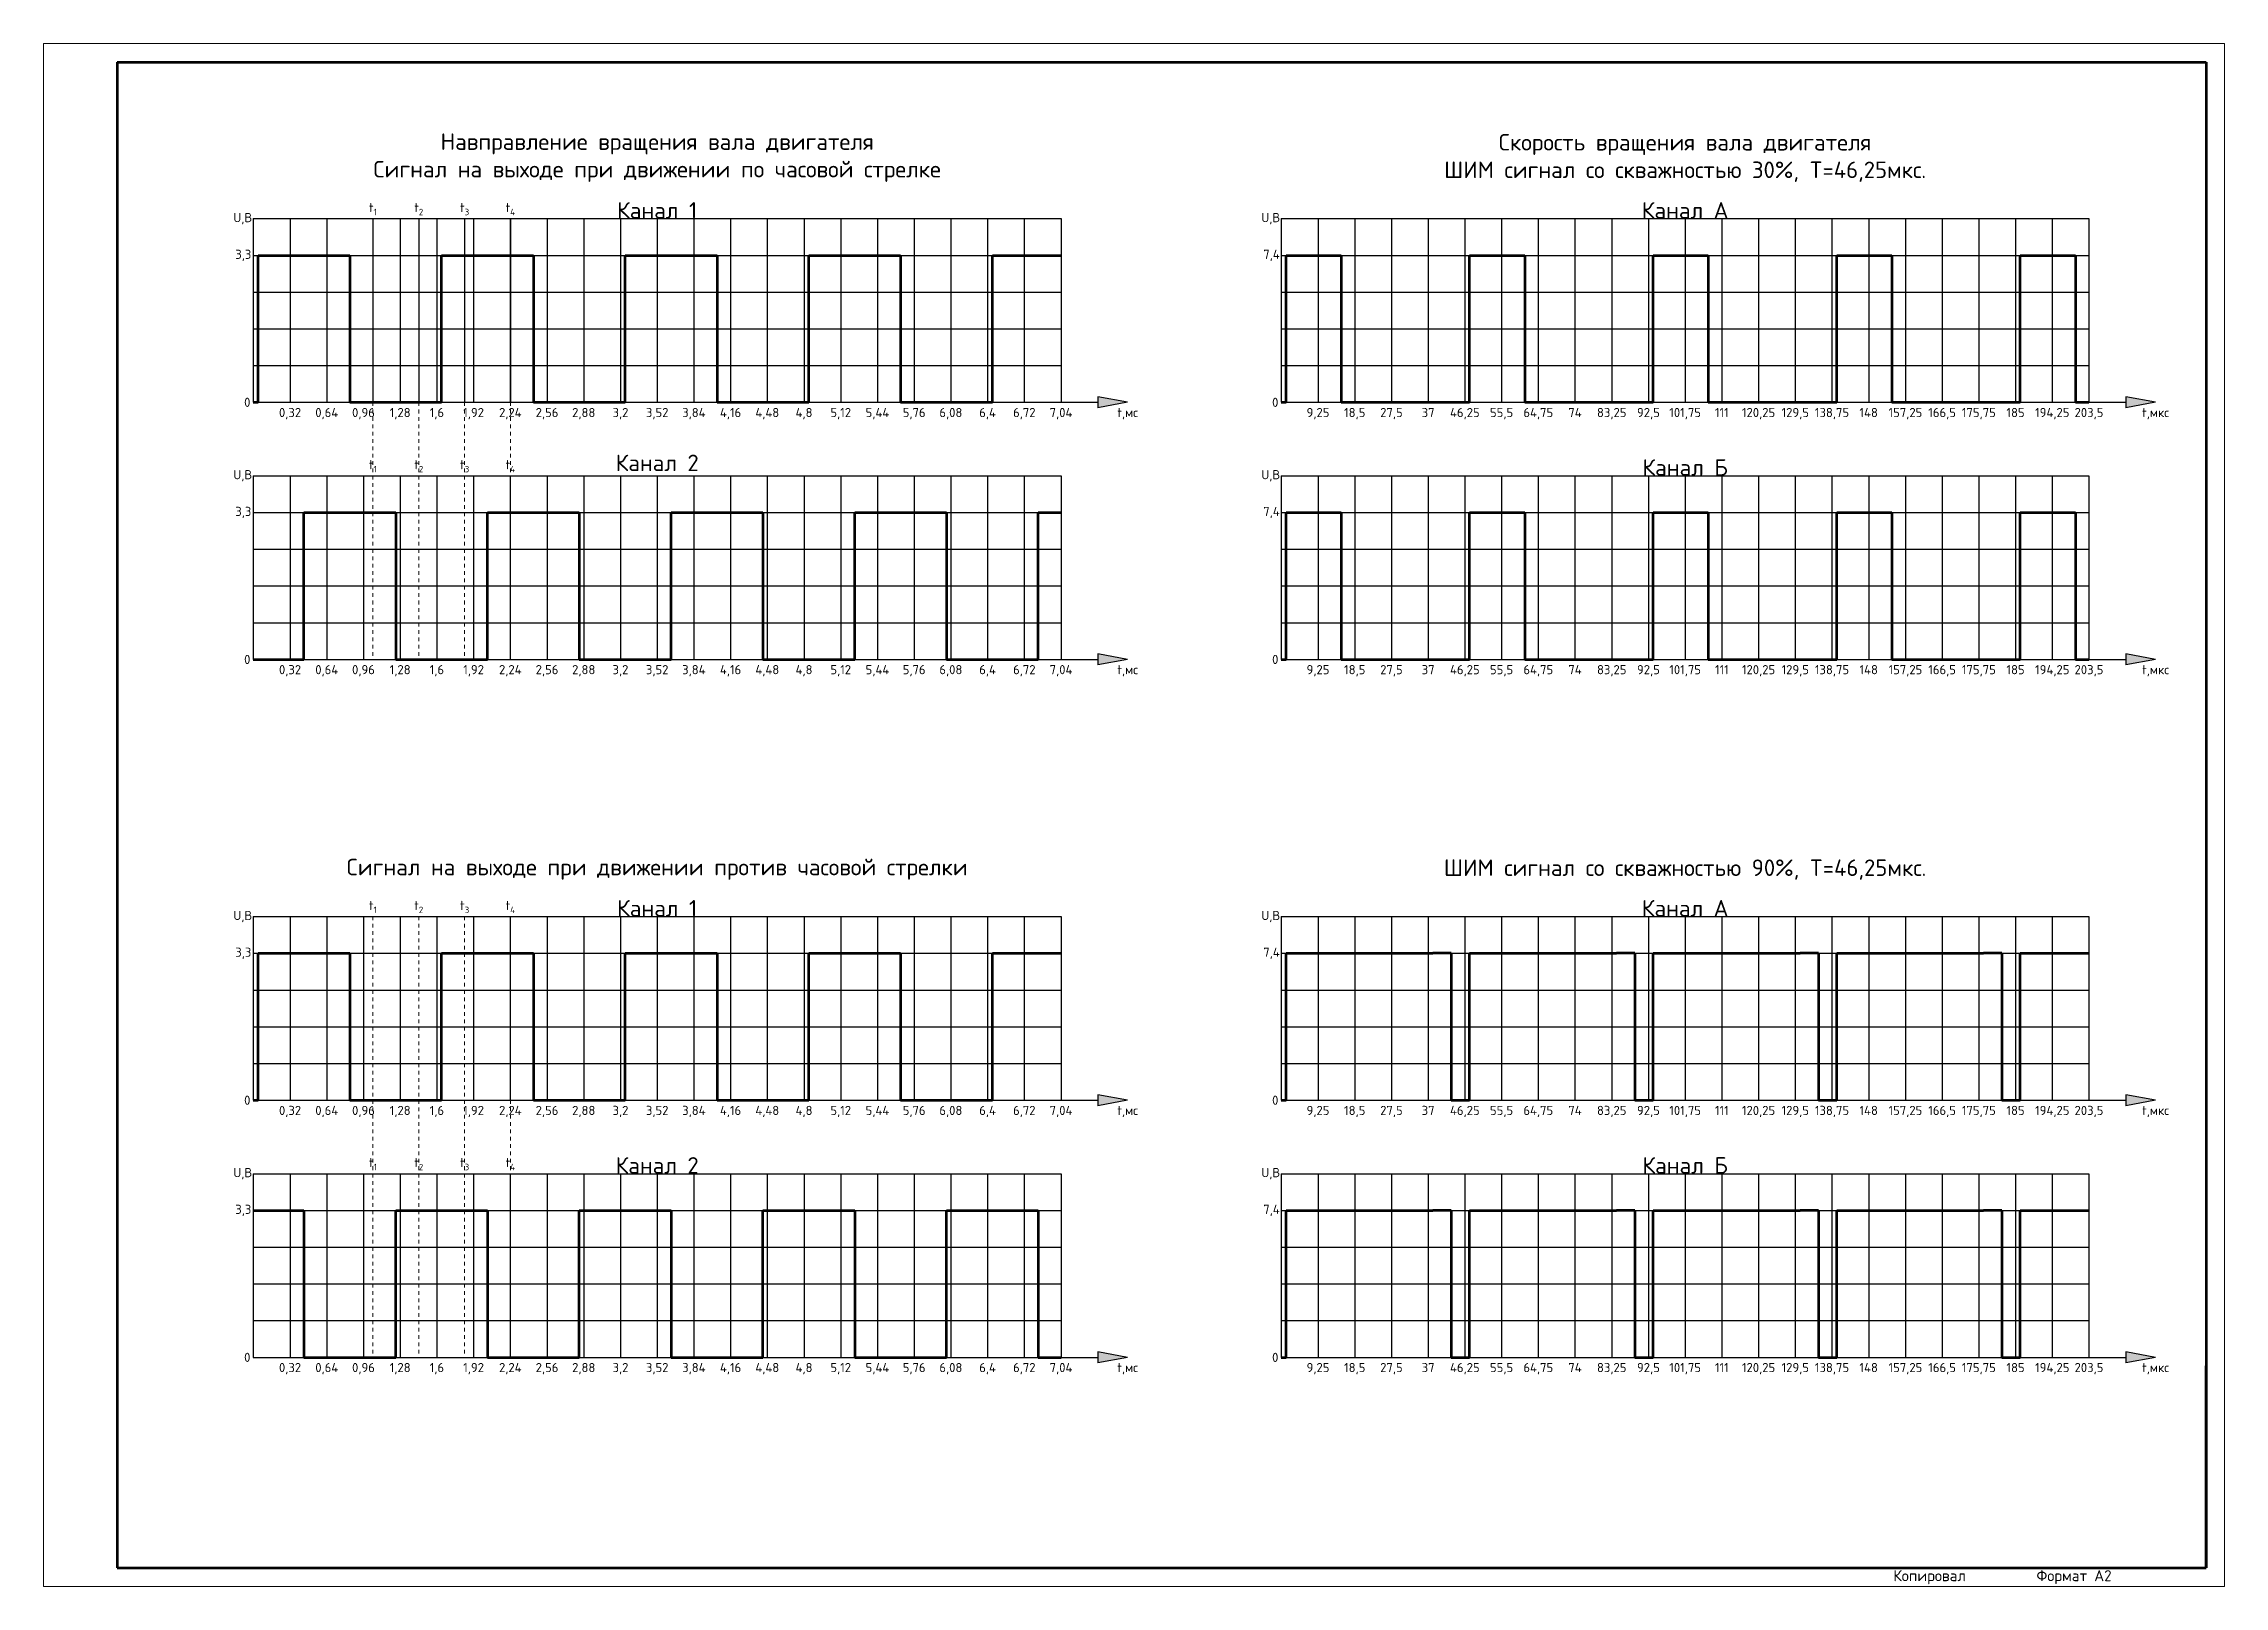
# Model space of a CAD drawing. Header units: millimetres. Extents: x -3633 to 871, y -630 to 261.
# Drawn here: x -367 to 227, y -579 to -159 of the extents above; entities that cross this region are included whole.
import ezdxf

# ---------------------------------------------------------------- set-up
doc = ezdxf.new("R2010")
doc.units = ezdxf.units.MM
doc.linetypes.add('JIS_02_1.0', pattern=[2, 1, -1])
for name, color, linetype, lineweight in [('border', 7, 'Continuous', 70), ('Sheet', 7, 'Continuous', 30), ('Text', 7, 'Continuous', 18), ('Сплошная толстая основная', 7, 'Continuous', 70), ('Сплошная тонкая', 7, 'Continuous', 20), ('Штриховка', 7, 'Continuous', 9)]:
    doc.layers.add(name, color=color, linetype=linetype, lineweight=lineweight)
doc.layers.add('сетка', color=7, linetype='Continuous', true_color=0xcccccc)
doc.styles.add('Main', font='isocpeur.ttf', dxfattribs={"height": 3})

msp = doc.modelspace()

# ---------------------------------------------------------------- texts
at = {"layer": 'border', "char_height": 3, "attachment_point": 5, "style": 'Main'}
for s, width, insert in [('\\pxqc;                  Копировал ', 70, (129.44, -576.95)), ('\\pxql;  Формат A2', 40.02094, (191.94, -576.95))]:
    msp.add_mtext_dynamic_manual_height_columns(s, width=width, gutter_width=15, heights=[0], dxfattribs=dict(at, insert=insert))
at = {"layer": 'Text', "lineweight": 70, "char_height": 4.5, "attachment_point": 7, "style": 'Main'}
for s, heights, insert in [('\\pxsm1,qc;Навправление вращения вала двигателя\\PСигнал на выходе при движении по часовой стрелке', [34.086], (-309.941, -197.098)), ('\\pxsm1,qc;\\P\\PСкорость вращения вала двигателя\\P\\pt30;ШИМ сигнал со скважностью 30%, T=46,25мкс.', [47.435], (-29.941, -197.098)), ('\\pxsm1,qc;Канал 1', [34.086], (-309.941, -207.098)), ('\\pxsm1,qc;Канал А', [34.086], (-29.941, -207.098)), ('\\pxsm1,qc;Канал 2', [34.086], (-309.941, -275.848)), ('\\pxsm1,qc;Канал Б', [34.086], (-29.941, -277.098)), ('\\pxsm1,qc;Сигнал на выходе при движении против часовой стрелки', [34.086], (-309.941, -387.098)), ('\\pxsm1,qc;\\P\\P\\pt30;ШИМ сигнал со скважностью 90%, T=46,25мкс.', [47.435], (-29.941, -387.098)), ('\\pxsm1,qc;Канал 1', [34.086], (-309.941, -397.098)), ('\\pxsm1,qc;Канал А', [34.086], (-29.941, -397.098)), ('\\pxsm1,qc;Канал 2', [34.086], (-309.941, -467.098)), ('\\pxsm1,qc;Канал Б', [34.086], (-29.941, -467.098))]:
    msp.add_mtext_dynamic_manual_height_columns(s, width=220, gutter_width=22.5, heights=heights, dxfattribs=dict(at, insert=insert))
at = {"layer": 'Text', "char_height": 2.5, "style": 'Main'}
for s, width, heights, insert, attachment_point in [('\\pxql;U,В     ', 5.4349, [0], (-309.941, -207.098), 6), ('\\A1;t{\\H0.7x;\\S^ 1;}', 4.25209, [0], (-277.391, -202.813), 2), ('\\A1;t{\\H0.7x;\\S^ 2;}', 4.25209, [0], (-264.891, -202.813), 2), ('\\A1;t{\\H0.7x;\\S^ 3;}', 4.25209, [0], (-252.391, -202.813), 2), ('\\A1;t{\\H0.7x;\\S^ 4;}', 4.25209, [0], (-239.941, -202.813), 2), ('\\pxql;U,В     ', 5.4349, [0], (-29.941, -207.098), 6), ('\\pxql;3,3     ', 4.91441, [0], (-309.941, -217.098), 6), ('\\pxql;7,4     ', 4.91441, [0], (-29.941, -217.098), 6), ('\\pxql;0    ', 2.5, [0], (-309.941, -257.098), 6), ('\\pxqc;0,32', 4.25209, [0], (-299.941, -258.631), 2), ('0,64', 4.25209, [0], (-289.941, -258.631), 2), ('0,96', 4.25209, [0], (-279.941, -258.631), 2), ('1,28', 4.25209, [0], (-269.941, -258.631), 2), ('1,6', 4.25209, [0], (-259.941, -258.631), 2), ('1,92', 4.25209, [0], (-249.941, -258.631), 2), ('2,24', 4.25209, [0], (-239.941, -258.631), 2), ('2,56', 4.25209, [0], (-229.941, -258.631), 2), ('2,88', 4.25209, [0], (-219.941, -258.631), 2), ('3,2', 4.25209, [0], (-209.941, -258.631), 2), ('3,52', 4.25209, [0], (-199.941, -258.631), 2), ('3,84 ', 4.25209, [0], (-189.941, -258.631), 2), ('\\pxqc;4,16', 4.25209, [0], (-179.941, -258.631), 2), ('4,48', 4.25209, [3], (-169.941, -258.631), 2), ('4,8', 4.25209, [0], (-159.941, -258.631), 2), ('5,12', 4.25209, [0], (-149.941, -258.631), 2), ('5,44', 4.25209, [0], (-139.941, -258.631), 2), ('\\pxqc;5,76', 4.25209, [0], (-129.941, -258.631), 2), ('6,08', 4.25209, [0], (-119.941, -258.631), 2), ('6,4', 4.25209, [0], (-109.941, -258.631), 2), ('6,72', 4.25209, [0], (-99.941, -258.631), 2), ('7,04', 4.25209, [0], (-89.941, -258.631), 2), ('t,мс', 4.25209, [0], (-71.828, -258.631), 2), ('\\pxql;0    ', 2.5, [0], (-29.941, -257.098), 6), ('\\pxqc;9,25', 4.25209, [0], (-19.941, -258.631), 2), ('18,5', 4.25209, [0], (-9.941, -258.631), 2), ('27,5', 4.25209, [0], (0.059, -258.631), 2), ('37', 4.25209, [0], (10.059, -258.631), 2), ('46,25', 4.25209, [0], (20.059, -258.631), 2), ('\\pxqc;55,5', 4.25209, [0], (30.059, -258.631), 2), ('64,75', 4.25209, [0], (40.059, -258.631), 2), ('74', 4.25209, [0], (50.059, -258.631), 2), ('83,25', 4.25209, [0], (60.059, -258.631), 2), ('92,5', 4.25209, [0], (70.059, -258.631), 2), ('101,75', 4.25209, [0], (80.059, -258.631), 2), ('\\pxqc;111 ', 4.25209, [0], (90.059, -258.631), 2), ('\\pxqc;120,25', 4.25209, [0], (100.059, -258.631), 2), ('129,5', 4.25209, [3], (110.059, -258.631), 2), ('138,75', 4.25209, [0], (120.059, -258.631), 2), ('148', 4.25209, [0], (130.059, -258.631), 2), ('157,25', 4.25209, [0], (140.059, -258.631), 2), ('\\pxqc;166,5   ', 4.25209, [0], (150.059, -258.631), 2), ('\\pxqc;175,75 ', 4.25209, [0], (160.059, -258.631), 2), ('185 ', 4.25209, [0], (170.059, -258.631), 2), ('194,25', 4.25209, [0], (180.059, -258.631), 2), ('203,5', 4.25209, [0], (190.059, -258.631), 2), ('t,мкс', 4.25209, [0], (208.172, -258.631), 2), ('\\A1;t{\\H0.7x;\\S^ 1;}', 4.25209, [0], (-277.391, -272.813), 2), ('\\A1;t{\\H0.7x;\\S^ 2;}', 4.25209, [0], (-264.891, -272.813), 2), ('\\A1;t{\\H0.7x;\\S^ 3;}', 4.25209, [0], (-252.391, -272.813), 2), ('\\A1;t{\\H0.7x;\\S^ 4;}', 4.25209, [0], (-239.941, -272.813), 2), ('\\pxql;U,В     ', 5.4349, [0], (-309.941, -277.098), 6), ('\\pxql;U,В     ', 5.4349, [0], (-29.941, -277.098), 6), ('\\pxql;3,3     ', 4.91441, [0], (-309.941, -287.098), 6), ('\\pxql;7,4     ', 4.91441, [0], (-29.941, -287.098), 6), ('\\pxql;0    ', 2.5, [0], (-309.941, -327.098), 6), ('\\pxql;0    ', 2.5, [0], (-29.941, -327.098), 6), ('\\pxqc;0,32', 4.25209, [0], (-299.941, -328.631), 2), ('0,64', 4.25209, [0], (-289.941, -328.631), 2), ('0,96', 4.25209, [0], (-279.941, -328.631), 2), ('1,28', 4.25209, [0], (-269.941, -328.631), 2), ('1,6', 4.25209, [0], (-259.941, -328.631), 2), ('1,92', 4.25209, [0], (-249.941, -328.631), 2), ('2,24', 4.25209, [0], (-239.941, -328.631), 2), ('2,56', 4.25209, [0], (-229.941, -328.631), 2), ('2,88', 4.25209, [0], (-219.941, -328.631), 2), ('3,2', 4.25209, [0], (-209.941, -328.631), 2), ('3,52', 4.25209, [0], (-199.941, -328.631), 2), ('3,84 ', 4.25209, [0], (-189.941, -328.631), 2), ('\\pxqc;4,16', 4.25209, [0], (-179.941, -328.631), 2), ('4,48', 4.25209, [3], (-169.941, -328.631), 2), ('4,8', 4.25209, [0], (-159.941, -328.631), 2), ('5,12', 4.25209, [0], (-149.941, -328.631), 2), ('5,44', 4.25209, [0], (-139.941, -328.631), 2), ('\\pxqc;5,76', 4.25209, [0], (-129.941, -328.631), 2), ('6,08', 4.25209, [0], (-119.941, -328.631), 2), ('6,4', 4.25209, [0], (-109.941, -328.631), 2), ('6,72', 4.25209, [0], (-99.941, -328.631), 2), ('7,04', 4.25209, [0], (-89.941, -328.631), 2), ('t,мс', 4.25209, [0], (-71.828, -328.631), 2), ('\\pxqc;9,25', 4.25209, [0], (-19.941, -328.631), 2), ('18,5', 4.25209, [0], (-9.941, -328.631), 2), ('27,5', 4.25209, [0], (0.059, -328.631), 2), ('37', 4.25209, [0], (10.059, -328.631), 2), ('46,25', 4.25209, [0], (20.059, -328.631), 2), ('\\pxqc;55,5', 4.25209, [0], (30.059, -328.631), 2), ('64,75', 4.25209, [0], (40.059, -328.631), 2), ('74', 4.25209, [0], (50.059, -328.631), 2), ('83,25', 4.25209, [0], (60.059, -328.631), 2), ('92,5', 4.25209, [0], (70.059, -328.631), 2), ('101,75', 4.25209, [0], (80.059, -328.631), 2), ('\\pxqc;111 ', 4.25209, [0], (90.059, -328.631), 2), ('\\pxqc;120,25', 4.25209, [0], (100.059, -328.631), 2), ('129,5', 4.25209, [3], (110.059, -328.631), 2), ('138,75', 4.25209, [0], (120.059, -328.631), 2), ('148', 4.25209, [0], (130.059, -328.631), 2), ('157,25', 4.25209, [0], (140.059, -328.631), 2), ('\\pxqc;166,5   ', 4.25209, [0], (150.059, -328.631), 2), ('\\pxqc;175,75 ', 4.25209, [0], (160.059, -328.631), 2), ('185 ', 4.25209, [0], (170.059, -328.631), 2), ('194,25', 4.25209, [0], (180.059, -328.631), 2), ('203,5', 4.25209, [0], (190.059, -328.631), 2), ('t,мкс', 4.25209, [0], (208.172, -328.631), 2), ('\\pxql;U,В     ', 5.4349, [0], (-309.941, -397.098), 6), ('\\A1;t{\\H0.7x;\\S^ 1;}', 4.25209, [0], (-277.391, -392.813), 2), ('\\A1;t{\\H0.7x;\\S^ 2;}', 4.25209, [0], (-264.891, -392.813), 2), ('\\A1;t{\\H0.7x;\\S^ 3;}', 4.25209, [0], (-252.391, -392.813), 2), ('\\A1;t{\\H0.7x;\\S^ 4;}', 4.25209, [0], (-239.941, -392.813), 2), ('\\pxql;U,В     ', 5.4349, [0], (-29.941, -397.098), 6), ('\\pxql;3,3     ', 4.91441, [0], (-309.941, -407.098), 6), ('\\pxql;7,4     ', 4.91441, [0], (-29.941, -407.098), 6), ('\\pxql;0    ', 2.5, [0], (-309.941, -447.098), 6), ('\\pxqc;0,32', 4.25209, [0], (-299.941, -448.631), 2), ('0,64', 4.25209, [0], (-289.941, -448.631), 2), ('0,96', 4.25209, [0], (-279.941, -448.631), 2), ('1,28', 4.25209, [0], (-269.941, -448.631), 2), ('1,6', 4.25209, [0], (-259.941, -448.631), 2), ('1,92', 4.25209, [0], (-249.941, -448.631), 2), ('2,24', 4.25209, [0], (-239.941, -448.631), 2), ('2,56', 4.25209, [0], (-229.941, -448.631), 2), ('2,88', 4.25209, [0], (-219.941, -448.631), 2), ('3,2', 4.25209, [0], (-209.941, -448.631), 2), ('3,52', 4.25209, [0], (-199.941, -448.631), 2), ('3,84 ', 4.25209, [0], (-189.941, -448.631), 2), ('\\pxqc;4,16', 4.25209, [0], (-179.941, -448.631), 2), ('4,48', 4.25209, [3], (-169.941, -448.631), 2), ('4,8', 4.25209, [0], (-159.941, -448.631), 2), ('5,12', 4.25209, [0], (-149.941, -448.631), 2), ('5,44', 4.25209, [0], (-139.941, -448.631), 2), ('\\pxqc;5,76', 4.25209, [0], (-129.941, -448.631), 2), ('6,08', 4.25209, [0], (-119.941, -448.631), 2), ('6,4', 4.25209, [0], (-109.941, -448.631), 2), ('6,72', 4.25209, [0], (-99.941, -448.631), 2), ('7,04', 4.25209, [0], (-89.941, -448.631), 2), ('t,мс', 4.25209, [0], (-71.828, -448.631), 2), ('\\pxql;0    ', 2.5, [0], (-29.941, -447.098), 6), ('\\pxqc;9,25', 4.25209, [0], (-19.941, -448.631), 2), ('18,5', 4.25209, [0], (-9.941, -448.631), 2), ('27,5', 4.25209, [0], (0.059, -448.631), 2), ('37', 4.25209, [0], (10.059, -448.631), 2), ('46,25', 4.25209, [0], (20.059, -448.631), 2), ('\\pxqc;55,5', 4.25209, [0], (30.059, -448.631), 2), ('64,75', 4.25209, [0], (40.059, -448.631), 2), ('74', 4.25209, [0], (50.059, -448.631), 2), ('83,25', 4.25209, [0], (60.059, -448.631), 2), ('92,5', 4.25209, [0], (70.059, -448.631), 2), ('101,75', 4.25209, [0], (80.059, -448.631), 2), ('\\pxqc;111 ', 4.25209, [0], (90.059, -448.631), 2), ('\\pxqc;120,25', 4.25209, [0], (100.059, -448.631), 2), ('129,5', 4.25209, [3], (110.059, -448.631), 2), ('138,75', 4.25209, [0], (120.059, -448.631), 2), ('148', 4.25209, [0], (130.059, -448.631), 2), ('157,25', 4.25209, [0], (140.059, -448.631), 2), ('\\pxqc;166,5   ', 4.25209, [0], (150.059, -448.631), 2), ('\\pxqc;175,75 ', 4.25209, [0], (160.059, -448.631), 2), ('185 ', 4.25209, [0], (170.059, -448.631), 2), ('194,25', 4.25209, [0], (180.059, -448.631), 2), ('203,5', 4.25209, [0], (190.059, -448.631), 2), ('t,мкс', 4.25209, [0], (208.172, -448.631), 2), ('\\A1;t{\\H0.7x;\\S^ 1;}', 4.25209, [0], (-277.391, -462.813), 2), ('\\A1;t{\\H0.7x;\\S^ 2;}', 4.25209, [0], (-264.891, -462.813), 2), ('\\A1;t{\\H0.7x;\\S^ 3;}', 4.25209, [0], (-252.391, -462.813), 2), ('\\A1;t{\\H0.7x;\\S^ 4;}', 4.25209, [0], (-239.941, -462.813), 2), ('\\pxql;U,В     ', 5.4349, [0], (-309.941, -467.098), 6), ('\\pxql;U,В     ', 5.4349, [0], (-29.941, -467.098), 6), ('\\pxql;3,3     ', 4.91441, [0], (-309.941, -477.098), 6), ('\\pxql;7,4     ', 4.91441, [0], (-29.941, -477.098), 6), ('\\pxql;0    ', 2.5, [0], (-309.941, -517.098), 6), ('\\pxql;0    ', 2.5, [0], (-29.941, -517.098), 6), ('\\pxqc;0,32', 4.25209, [0], (-299.941, -518.631), 2), ('0,64', 4.25209, [0], (-289.941, -518.631), 2), ('0,96', 4.25209, [0], (-279.941, -518.631), 2), ('1,28', 4.25209, [0], (-269.941, -518.631), 2), ('1,6', 4.25209, [0], (-259.941, -518.631), 2), ('1,92', 4.25209, [0], (-249.941, -518.631), 2), ('2,24', 4.25209, [0], (-239.941, -518.631), 2), ('2,56', 4.25209, [0], (-229.941, -518.631), 2), ('2,88', 4.25209, [0], (-219.941, -518.631), 2), ('3,2', 4.25209, [0], (-209.941, -518.631), 2), ('3,52', 4.25209, [0], (-199.941, -518.631), 2), ('3,84 ', 4.25209, [0], (-189.941, -518.631), 2), ('\\pxqc;4,16', 4.25209, [0], (-179.941, -518.631), 2), ('4,48', 4.25209, [3], (-169.941, -518.631), 2), ('4,8', 4.25209, [0], (-159.941, -518.631), 2), ('5,12', 4.25209, [0], (-149.941, -518.631), 2), ('5,44', 4.25209, [0], (-139.941, -518.631), 2), ('\\pxqc;5,76', 4.25209, [0], (-129.941, -518.631), 2), ('6,08', 4.25209, [0], (-119.941, -518.631), 2), ('6,4', 4.25209, [0], (-109.941, -518.631), 2), ('6,72', 4.25209, [0], (-99.941, -518.631), 2), ('7,04', 4.25209, [0], (-89.941, -518.631), 2), ('t,мс', 4.25209, [0], (-71.828, -518.631), 2), ('\\pxqc;9,25', 4.25209, [0], (-19.941, -518.631), 2), ('18,5', 4.25209, [0], (-9.941, -518.631), 2), ('27,5', 4.25209, [0], (0.059, -518.631), 2), ('37', 4.25209, [0], (10.059, -518.631), 2), ('46,25', 4.25209, [0], (20.059, -518.631), 2), ('\\pxqc;55,5', 4.25209, [0], (30.059, -518.631), 2), ('64,75', 4.25209, [0], (40.059, -518.631), 2), ('74', 4.25209, [0], (50.059, -518.631), 2), ('83,25', 4.25209, [0], (60.059, -518.631), 2), ('92,5', 4.25209, [0], (70.059, -518.631), 2), ('101,75', 4.25209, [0], (80.059, -518.631), 2), ('\\pxqc;111 ', 4.25209, [0], (90.059, -518.631), 2), ('\\pxqc;120,25', 4.25209, [0], (100.059, -518.631), 2), ('129,5', 4.25209, [3], (110.059, -518.631), 2), ('138,75', 4.25209, [0], (120.059, -518.631), 2), ('148', 4.25209, [0], (130.059, -518.631), 2), ('157,25', 4.25209, [0], (140.059, -518.631), 2), ('\\pxqc;166,5   ', 4.25209, [0], (150.059, -518.631), 2), ('\\pxqc;175,75 ', 4.25209, [0], (160.059, -518.631), 2), ('185 ', 4.25209, [0], (170.059, -518.631), 2), ('194,25', 4.25209, [0], (180.059, -518.631), 2), ('203,5', 4.25209, [0], (190.059, -518.631), 2), ('t,мкс', 4.25209, [0], (208.172, -518.631), 2)]:
    msp.add_mtext_dynamic_manual_height_columns(s, width=width, gutter_width=12.5, heights=heights, dxfattribs=dict(at, insert=insert, attachment_point=attachment_point))

# ---------------------------------------------------------------- hatches: boundary and pattern name
at = {"layer": 'Штриховка', "true_color": 0xc7c8ca}
h = msp.add_hatch(color=9, dxfattribs=at)
h.dxf.hatch_style = 1
h.paths.add_polyline_path([(-71.828, -257.098), (-79.941, -255.601), (-79.941, -258.595)])
h = msp.add_hatch(color=9, dxfattribs=at)
h.dxf.hatch_style = 1
h.paths.add_polyline_path([(208.172, -257.098), (200.059, -255.601), (200.059, -258.595)])
h = msp.add_hatch(color=9, dxfattribs=at)
h.dxf.hatch_style = 1
h.paths.add_polyline_path([(-71.828, -327.098), (-79.941, -325.601), (-79.941, -328.595)])
h = msp.add_hatch(color=9, dxfattribs=at)
h.dxf.hatch_style = 1
h.paths.add_polyline_path([(208.172, -327.098), (200.059, -325.601), (200.059, -328.595)])
h = msp.add_hatch(color=9, dxfattribs=at)
h.dxf.hatch_style = 1
h.paths.add_polyline_path([(-71.828, -447.098), (-79.941, -445.601), (-79.941, -448.595)])
h = msp.add_hatch(color=9, dxfattribs=at)
h.dxf.hatch_style = 1
h.paths.add_polyline_path([(208.172, -447.098), (200.059, -445.601), (200.059, -448.595)])
h = msp.add_hatch(color=9, dxfattribs=at)
h.dxf.hatch_style = 1
h.paths.add_polyline_path([(-71.828, -517.098), (-79.941, -515.601), (-79.941, -518.595)])
h = msp.add_hatch(color=9, dxfattribs=at)
h.dxf.hatch_style = 1
h.paths.add_polyline_path([(208.172, -517.098), (200.059, -515.601), (200.059, -518.595)])

# ---------------------------------------------------------------- linework, layer by layer
at = {"layer": 'border', "lineweight": 18}
for p, q in [((-367.06, -159.45), (-70.06, -159.45)), ((-367.06, -159.45), (226.94, -159.45)), ((226.94, -159.45), (-367.06, -159.45)), ((-367.06, -159.45), (226.94, -159.45)), ((226.94, -159.45), (-367.06, -159.45)), ((-367.06, -159.45), (226.94, -159.45)), ((226.94, -159.45), (-367.06, -159.45)), ((-367.06, -159.45), (226.94, -159.45)), ((226.94, -159.45), (-367.06, -159.45)), ((-367.06, -159.45), (-70.06, -159.45)), ((-367.06, -159.45), (226.94, -159.45)), ((226.94, -159.45), (-367.06, -159.45)), ((-367.06, -579.45), (-367.06, -159.45)), ((-367.06, -579.45), (-367.06, -159.45)), ((-367.06, -159.45), (-367.06, -579.45)), ((-367.06, -579.45), (-367.06, -159.45)), ((-367.06, -579.45), (-367.06, -159.45)), ((226.94, -159.45), (-70.06, -159.45)), ((226.94, -159.45), (-70.06, -159.45)), ((226.94, -579.45), (226.94, -159.45)), ((226.94, -159.45), (226.94, -579.45)), ((226.94, -579.45), (226.94, -159.45)), ((226.94, -579.45), (226.94, -159.45)), ((-367.06, -579.45), (-70.06, -579.45)), ((-367.06, -579.45), (226.94, -579.45)), ((226.94, -579.45), (-367.06, -579.45)), ((-367.06, -579.45), (226.94, -579.45)), ((226.94, -579.45), (-367.06, -579.45)), ((-367.06, -579.45), (226.94, -579.45)), ((226.94, -579.45), (-367.06, -579.45)), ((226.94, -579.45), (-70.06, -579.45)), ((226.94, -579.45), (-70.06, -579.45))]:
    msp.add_line(p, q, dxfattribs=at)
at = {"layer": 'border', "lineweight": 70}
for p, q in [((-347.06, -164.45), (-347.06, -574.45)), ((-347.06, -164.45), (221.94, -164.45)), ((221.94, -164.45), (221.94, -574.45)), ((221.94, -574.45), (221.94, -519.45)), ((-347.06, -574.45), (-64.763, -574.45)), ((-65.06, -574.45), (221.94, -574.45)), ((36.94, -574.45), (221.94, -574.45))]:
    msp.add_line(p, q, dxfattribs=at)
at = {"layer": 'border', "lineweight": 40}
for p, q in [((221.94, -534.45), (221.94, -539.45)), ((221.94, -534.45), (221.94, -539.45)), ((221.94, -574.45), (221.94, -574.45))]:
    msp.add_line(p, q, dxfattribs=at)
at = {"layer": 'Sheet', "color": 18, "lineweight": 70, "true_color": 0x000000}
msp.add_line((-99.941, -217.098), (-89.941, -217.098), dxfattribs=at)
at = {"layer": 'сетка'}
for p, q in [((-309.941, -207.098), (-309.941, -257.098)), ((-309.941, -207.098), (-89.941, -207.098)), ((-299.941, -207.098), (-299.941, -257.098)), ((-289.941, -207.098), (-289.941, -257.098)), ((-277.391, -207.098), (-277.391, -257.098)), ((-269.941, -207.098), (-269.941, -257.098)), ((-264.891, -207.098), (-264.891, -257.098)), ((-259.941, -207.098), (-259.941, -257.098)), ((-252.391, -207.098), (-252.391, -257.098)), ((-249.941, -207.098), (-249.941, -257.098)), ((-239.941, -207.098), (-239.941, -257.098)), ((-239.891, -207.098), (-239.891, -257.098)), ((-229.941, -207.098), (-229.941, -257.098)), ((-219.941, -207.098), (-219.941, -257.098)), ((-209.941, -207.098), (-209.941, -257.098)), ((-199.941, -207.098), (-199.941, -257.098)), ((-189.941, -207.098), (-189.941, -257.098)), ((-179.941, -207.098), (-179.941, -257.098)), ((-169.941, -207.098), (-169.941, -257.098)), ((-159.941, -207.098), (-159.941, -257.098)), ((-149.941, -207.098), (-149.941, -257.098)), ((-139.941, -207.098), (-139.941, -257.098)), ((-129.941, -207.098), (-129.941, -257.098)), ((-119.941, -207.098), (-119.941, -257.098)), ((-109.941, -207.098), (-109.941, -257.098)), ((-99.941, -207.098), (-99.941, -257.098)), ((-89.941, -207.098), (-89.941, -257.098)), ((-29.941, -207.098), (-29.941, -257.098)), ((-29.941, -207.098), (190.059, -207.098)), ((-19.941, -207.098), (-19.941, -257.098)), ((-9.941, -207.098), (-9.941, -257.098)), ((0.059, -207.098), (0.059, -257.098)), ((10.059, -207.098), (10.059, -257.098)), ((20.059, -207.098), (20.059, -257.098)), ((30.059, -207.098), (30.059, -257.098)), ((40.059, -207.098), (40.059, -257.098)), ((50.059, -207.098), (50.059, -257.098)), ((60.059, -207.098), (60.059, -257.098)), ((70.059, -207.098), (70.059, -257.098)), ((80.059, -207.098), (80.059, -257.098)), ((90.059, -207.098), (90.059, -257.098)), ((100.059, -207.098), (100.059, -257.098)), ((110.059, -207.098), (110.059, -257.098)), ((120.059, -207.098), (120.059, -257.098)), ((130.059, -207.098), (130.059, -257.098)), ((140.059, -207.098), (140.059, -257.098)), ((150.059, -207.098), (150.059, -257.098)), ((160.059, -207.098), (160.059, -257.098)), ((170.059, -207.098), (170.059, -257.098)), ((180.059, -207.098), (180.059, -257.098)), ((190.059, -207.098), (190.059, -257.098)), ((-309.941, -217.098), (-89.941, -217.098)), ((-29.941, -217.098), (190.059, -217.098)), ((-309.941, -227.098), (-89.941, -227.098)), ((-29.941, -227.098), (190.059, -227.098)), ((-309.941, -237.098), (-89.941, -237.098)), ((-29.941, -237.098), (190.059, -237.098)), ((-309.941, -247.098), (-89.941, -247.098)), ((-29.941, -247.098), (190.059, -247.098)), ((-309.941, -257.098), (-79.941, -257.098)), ((-71.828, -257.098), (-79.941, -255.601)), ((-79.941, -255.601), (-79.941, -258.595)), ((-71.828, -257.098), (-79.941, -258.595)), ((-29.941, -257.098), (200.059, -257.098)), ((208.172, -257.098), (200.059, -255.601)), ((200.059, -255.601), (200.059, -258.595)), ((208.172, -257.098), (200.059, -258.595)), ((-309.941, -277.098), (-309.941, -327.098)), ((-309.941, -277.098), (-89.941, -277.098)), ((-299.941, -277.098), (-299.941, -327.098)), ((-289.941, -277.098), (-289.941, -327.098)), ((-279.941, -277.098), (-279.941, -327.098)), ((-269.941, -277.098), (-269.941, -327.098)), ((-259.941, -277.098), (-259.941, -327.098)), ((-249.941, -277.098), (-249.941, -327.098)), ((-239.941, -277.098), (-239.941, -327.098)), ((-229.941, -277.098), (-229.941, -327.098)), ((-219.941, -277.098), (-219.941, -327.098)), ((-209.941, -277.098), (-209.941, -327.098)), ((-199.941, -277.098), (-199.941, -327.098)), ((-189.941, -277.098), (-189.941, -327.098)), ((-179.941, -277.098), (-179.941, -327.098)), ((-169.941, -277.098), (-169.941, -327.098)), ((-159.941, -277.098), (-159.941, -327.098)), ((-149.941, -277.098), (-149.941, -327.098)), ((-139.941, -277.098), (-139.941, -327.098)), ((-129.941, -277.098), (-129.941, -327.098)), ((-119.941, -277.098), (-119.941, -327.098)), ((-109.941, -277.098), (-109.941, -327.098)), ((-99.941, -277.098), (-99.941, -327.098)), ((-89.941, -277.098), (-89.941, -327.098)), ((-29.941, -277.098), (-29.941, -327.098)), ((-29.941, -277.098), (190.059, -277.098)), ((-19.941, -277.098), (-19.941, -327.098)), ((-9.941, -277.098), (-9.941, -327.098)), ((0.059, -277.098), (0.059, -327.098)), ((10.059, -277.098), (10.059, -327.098)), ((20.059, -277.098), (20.059, -327.098)), ((30.059, -277.098), (30.059, -327.098)), ((40.059, -277.098), (40.059, -327.098)), ((50.059, -277.098), (50.059, -327.098)), ((60.059, -277.098), (60.059, -327.098)), ((70.059, -277.098), (70.059, -327.098)), ((80.059, -277.098), (80.059, -327.098)), ((90.059, -277.098), (90.059, -327.098)), ((100.059, -277.098), (100.059, -327.098)), ((110.059, -277.098), (110.059, -327.098)), ((120.059, -277.098), (120.059, -327.098)), ((130.059, -277.098), (130.059, -327.098)), ((140.059, -277.098), (140.059, -327.098)), ((150.059, -277.098), (150.059, -327.098)), ((160.059, -277.098), (160.059, -327.098)), ((170.059, -277.098), (170.059, -327.098)), ((180.059, -277.098), (180.059, -327.098)), ((190.059, -277.098), (190.059, -327.098)), ((-309.941, -287.098), (-89.941, -287.098)), ((-29.941, -287.098), (190.059, -287.098)), ((-309.941, -297.098), (-89.941, -297.098)), ((-29.941, -297.098), (190.059, -297.098)), ((-309.941, -307.098), (-89.941, -307.098)), ((-29.941, -307.098), (190.059, -307.098)), ((-309.941, -317.098), (-89.941, -317.098)), ((-29.941, -317.098), (190.059, -317.098)), ((-71.828, -327.098), (-79.941, -325.601)), ((-79.941, -325.601), (-79.941, -328.595)), ((208.172, -327.098), (200.059, -325.601)), ((200.059, -325.601), (200.059, -328.595)), ((-309.941, -327.098), (-79.941, -327.098)), ((-71.828, -327.098), (-79.941, -328.595)), ((-29.941, -327.098), (200.059, -327.098)), ((208.172, -327.098), (200.059, -328.595)), ((-309.941, -397.098), (-309.941, -447.098)), ((-309.941, -397.098), (-89.941, -397.098)), ((-299.941, -397.098), (-299.941, -447.098)), ((-289.941, -397.098), (-289.941, -447.098)), ((-279.941, -397.098), (-279.941, -447.098)), ((-269.941, -397.098), (-269.941, -447.098)), ((-259.941, -397.098), (-259.941, -447.098)), ((-249.941, -397.098), (-249.941, -447.098)), ((-239.941, -397.098), (-239.941, -447.098)), ((-229.941, -397.098), (-229.941, -447.098)), ((-219.941, -397.098), (-219.941, -447.098)), ((-209.941, -397.098), (-209.941, -447.098)), ((-199.941, -397.098), (-199.941, -447.098)), ((-189.941, -397.098), (-189.941, -447.098)), ((-179.941, -397.098), (-179.941, -447.098)), ((-169.941, -397.098), (-169.941, -447.098)), ((-159.941, -397.098), (-159.941, -447.098)), ((-149.941, -397.098), (-149.941, -447.098)), ((-139.941, -397.098), (-139.941, -447.098)), ((-129.941, -397.098), (-129.941, -447.098)), ((-119.941, -397.098), (-119.941, -447.098)), ((-109.941, -397.098), (-109.941, -447.098)), ((-99.941, -397.098), (-99.941, -447.098)), ((-89.941, -397.098), (-89.941, -447.098)), ((-29.941, -397.098), (-29.941, -447.098)), ((-29.941, -397.098), (190.059, -397.098)), ((-19.941, -397.098), (-19.941, -447.098)), ((-9.941, -397.098), (-9.941, -447.098)), ((0.059, -397.098), (0.059, -447.098)), ((10.059, -397.098), (10.059, -447.098)), ((20.059, -397.098), (20.059, -447.098)), ((30.059, -397.098), (30.059, -447.098)), ((40.059, -397.098), (40.059, -447.098)), ((50.059, -397.098), (50.059, -447.098)), ((60.059, -397.098), (60.059, -447.098)), ((70.059, -397.098), (70.059, -447.098)), ((80.059, -397.098), (80.059, -447.098)), ((90.059, -397.098), (90.059, -447.098)), ((100.059, -397.098), (100.059, -447.098)), ((110.059, -397.098), (110.059, -447.098)), ((120.059, -397.098), (120.059, -447.098)), ((130.059, -397.098), (130.059, -447.098)), ((140.059, -397.098), (140.059, -447.098)), ((150.059, -397.098), (150.059, -447.098)), ((160.059, -397.098), (160.059, -447.098)), ((170.059, -397.098), (170.059, -447.098)), ((180.059, -397.098), (180.059, -447.098)), ((190.059, -397.098), (190.059, -447.098)), ((-309.941, -407.098), (-89.941, -407.098)), ((-29.941, -407.098), (190.059, -407.098)), ((-309.941, -417.098), (-89.941, -417.098)), ((-29.941, -417.098), (190.059, -417.098)), ((-309.941, -427.098), (-89.941, -427.098)), ((-29.941, -427.098), (190.059, -427.098)), ((-309.941, -437.098), (-89.941, -437.098)), ((-29.941, -437.098), (190.059, -437.098)), ((-309.941, -447.098), (-79.941, -447.098)), ((-71.828, -447.098), (-79.941, -445.601)), ((-79.941, -445.601), (-79.941, -448.595)), ((-71.828, -447.098), (-79.941, -448.595)), ((-29.941, -447.098), (200.059, -447.098)), ((208.172, -447.098), (200.059, -445.601)), ((200.059, -445.601), (200.059, -448.595)), ((208.172, -447.098), (200.059, -448.595)), ((-309.941, -467.098), (-309.941, -517.098)), ((-309.941, -467.098), (-89.941, -467.098)), ((-299.941, -467.098), (-299.941, -517.098)), ((-289.941, -467.098), (-289.941, -517.098)), ((-279.941, -467.098), (-279.941, -517.098)), ((-269.941, -467.098), (-269.941, -517.098)), ((-259.941, -467.098), (-259.941, -517.098)), ((-249.941, -467.098), (-249.941, -517.098)), ((-239.941, -467.098), (-239.941, -517.098)), ((-229.941, -467.098), (-229.941, -517.098)), ((-219.941, -467.098), (-219.941, -517.098)), ((-209.941, -467.098), (-209.941, -517.098)), ((-199.941, -467.098), (-199.941, -517.098)), ((-189.941, -467.098), (-189.941, -517.098)), ((-179.941, -467.098), (-179.941, -517.098)), ((-169.941, -467.098), (-169.941, -517.098)), ((-159.941, -467.098), (-159.941, -517.098)), ((-149.941, -467.098), (-149.941, -517.098)), ((-139.941, -467.098), (-139.941, -517.098)), ((-129.941, -467.098), (-129.941, -517.098)), ((-119.941, -467.098), (-119.941, -517.098)), ((-109.941, -467.098), (-109.941, -517.098)), ((-99.941, -467.098), (-99.941, -517.098)), ((-89.941, -467.098), (-89.941, -517.098)), ((-29.941, -467.098), (-29.941, -517.098)), ((-29.941, -467.098), (190.059, -467.098)), ((-19.941, -467.098), (-19.941, -517.098)), ((-9.941, -467.098), (-9.941, -517.098)), ((0.059, -467.098), (0.059, -517.098)), ((10.059, -467.098), (10.059, -517.098)), ((20.059, -467.098), (20.059, -517.098)), ((30.059, -467.098), (30.059, -517.098)), ((40.059, -467.098), (40.059, -517.098)), ((50.059, -467.098), (50.059, -517.098)), ((60.059, -467.098), (60.059, -517.098)), ((70.059, -467.098), (70.059, -517.098)), ((80.059, -467.098), (80.059, -517.098)), ((90.059, -467.098), (90.059, -517.098)), ((100.059, -467.098), (100.059, -517.098)), ((110.059, -467.098), (110.059, -517.098)), ((120.059, -467.098), (120.059, -517.098)), ((130.059, -467.098), (130.059, -517.098)), ((140.059, -467.098), (140.059, -517.098)), ((150.059, -467.098), (150.059, -517.098)), ((160.059, -467.098), (160.059, -517.098)), ((170.059, -467.098), (170.059, -517.098)), ((180.059, -467.098), (180.059, -517.098)), ((190.059, -467.098), (190.059, -517.098)), ((-309.941, -477.098), (-89.941, -477.098)), ((-29.941, -477.098), (190.059, -477.098)), ((-309.941, -487.098), (-89.941, -487.098)), ((-29.941, -487.098), (190.059, -487.098)), ((-309.941, -497.098), (-89.941, -497.098)), ((-29.941, -497.098), (190.059, -497.098)), ((-309.941, -507.098), (-89.941, -507.098)), ((-29.941, -507.098), (190.059, -507.098)), ((-71.828, -517.098), (-79.941, -515.601)), ((-79.941, -515.601), (-79.941, -518.595)), ((208.172, -517.098), (200.059, -515.601)), ((200.059, -515.601), (200.059, -518.595)), ((-309.941, -517.098), (-79.941, -517.098)), ((-71.828, -517.098), (-79.941, -518.595)), ((-29.941, -517.098), (200.059, -517.098)), ((208.172, -517.098), (200.059, -518.595))]:
    msp.add_line(p, q, dxfattribs=at)
at = {"layer": 'Сплошная толстая основная', "color": 116, "true_color": 0x136734}
for p, q in [((-308.641, -217.098), (-283.641, -217.098)), ((-308.641, -257.098), (-308.641, -217.098)), ((-283.641, -217.098), (-283.641, -257.098)), ((-258.641, -257.098), (-258.641, -217.098)), ((-258.641, -217.098), (-233.641, -217.098)), ((-233.641, -217.098), (-233.641, -257.098)), ((-208.641, -257.098), (-208.641, -217.098)), ((-208.641, -217.098), (-183.641, -217.098)), ((-183.641, -217.098), (-183.641, -257.098)), ((-158.641, -257.098), (-158.641, -217.098)), ((-158.641, -217.098), (-133.641, -217.098)), ((-133.641, -217.098), (-133.641, -257.098)), ((-108.641, -217.098), (-89.941, -217.098)), ((-108.641, -257.098), (-108.641, -217.098)), ((-108.641, -217.098), (-89.941, -217.098)), ((-309.941, -257.098), (-308.641, -257.098)), ((-309.941, -257.098), (-308.641, -257.098)), ((-283.641, -257.098), (-258.641, -257.098)), ((-233.641, -257.098), (-208.641, -257.098)), ((-183.641, -257.098), (-158.641, -257.098)), ((-133.641, -257.098), (-108.641, -257.098)), ((-308.641, -407.098), (-283.641, -407.098)), ((-308.641, -447.098), (-308.641, -407.098)), ((-283.641, -407.098), (-283.641, -447.098)), ((-258.641, -447.098), (-258.641, -407.098)), ((-258.641, -407.098), (-233.641, -407.098)), ((-233.641, -407.098), (-233.641, -447.098)), ((-208.641, -447.098), (-208.641, -407.098)), ((-208.641, -407.098), (-183.641, -407.098)), ((-183.641, -407.098), (-183.641, -447.098)), ((-158.641, -447.098), (-158.641, -407.098)), ((-158.641, -407.098), (-133.641, -407.098)), ((-133.641, -407.098), (-133.641, -447.098)), ((-108.641, -447.098), (-108.641, -407.098)), ((-108.641, -407.098), (-89.941, -407.098)), ((-309.941, -447.098), (-308.641, -447.098)), ((-309.941, -447.098), (-308.641, -447.098)), ((-283.641, -447.098), (-258.641, -447.098)), ((-233.641, -447.098), (-208.641, -447.098)), ((-183.641, -447.098), (-158.641, -447.098)), ((-133.641, -447.098), (-108.641, -447.098))]:
    msp.add_line(p, q, dxfattribs=at)
at = {"layer": 'Сплошная толстая основная', "color": 1}
for p, q in [((-28.641, -217.098), (-13.641, -217.098)), ((-28.641, -257.098), (-28.641, -217.098)), ((-13.641, -217.098), (-13.641, -257.098)), ((21.359, -257.098), (21.359, -217.098)), ((21.359, -217.098), (36.359, -217.098)), ((36.359, -217.098), (36.359, -257.098)), ((71.359, -217.098), (86.359, -217.098)), ((71.359, -257.098), (71.359, -217.098)), ((86.359, -217.098), (86.359, -257.098)), ((121.359, -217.098), (136.359, -217.098)), ((121.359, -257.098), (121.359, -217.098)), ((136.359, -217.098), (136.359, -257.098)), ((171.359, -257.098), (171.359, -217.098)), ((171.359, -217.098), (186.359, -217.098)), ((186.359, -217.098), (186.359, -257.098)), ((-29.941, -257.098), (-28.641, -257.098)), ((-13.641, -257.098), (21.359, -257.098)), ((36.359, -257.098), (71.359, -257.098)), ((86.359, -257.098), (121.359, -257.098)), ((136.359, -257.098), (171.359, -257.098)), ((186.359, -257.098), (190.059, -257.098)), ((-28.641, -407.098), (11.359, -407.098)), ((-28.641, -447.098), (-28.641, -407.098)), ((16.359, -407.098), (11.359, -407.098)), ((16.359, -407.098), (16.359, -447.098)), ((21.359, -407.098), (61.359, -407.098)), ((21.359, -447.098), (21.359, -407.098)), ((66.359, -407.098), (61.359, -407.098)), ((66.359, -407.098), (66.359, -447.098)), ((71.359, -407.098), (111.359, -407.098)), ((71.359, -447.098), (71.359, -407.098)), ((116.359, -407.098), (111.359, -407.098)), ((116.359, -407.098), (116.359, -447.098)), ((121.359, -407.098), (161.359, -407.098)), ((121.359, -447.098), (121.359, -407.098)), ((166.359, -407.098), (161.359, -407.098)), ((166.359, -407.098), (166.359, -447.098)), ((171.359, -407.098), (190.059, -407.098)), ((171.359, -447.098), (171.359, -407.098)), ((-29.941, -447.098), (-28.641, -447.098)), ((16.359, -447.098), (21.359, -447.098)), ((66.359, -447.098), (71.359, -447.098)), ((116.359, -447.098), (121.359, -447.098)), ((166.359, -447.098), (171.359, -447.098))]:
    msp.add_line(p, q, dxfattribs=at)
at = {"layer": 'Сплошная толстая основная', "color": 40, "lineweight": 70, "true_color": 0xf8d731}
for p, q in [((-296.141, -327.098), (-296.141, -287.098)), ((-296.141, -287.098), (-271.141, -287.098)), ((-271.141, -287.098), (-271.141, -327.098)), ((-246.141, -327.098), (-246.141, -287.098)), ((-246.141, -287.098), (-221.141, -287.098)), ((-221.141, -287.098), (-221.141, -327.098)), ((-196.141, -327.098), (-196.141, -287.098)), ((-196.141, -287.098), (-171.141, -287.098)), ((-171.141, -287.098), (-171.141, -327.098)), ((-146.141, -327.098), (-146.141, -287.098)), ((-146.141, -287.098), (-121.141, -287.098)), ((-121.141, -287.098), (-121.141, -327.098)), ((-96.141, -327.098), (-96.141, -287.098)), ((-96.141, -287.098), (-89.941, -287.098)), ((-309.941, -327.098), (-296.141, -327.098)), ((-271.141, -327.098), (-246.141, -327.098)), ((-221.141, -327.098), (-196.141, -327.098)), ((-171.141, -327.098), (-146.141, -327.098)), ((-121.141, -327.098), (-96.141, -327.098)), ((-309.941, -477.098), (-296.141, -477.098)), ((-296.141, -477.098), (-296.141, -517.098)), ((-271.141, -517.098), (-271.141, -477.098)), ((-271.141, -477.098), (-246.141, -477.098)), ((-246.141, -477.098), (-246.141, -517.098)), ((-221.141, -517.098), (-221.141, -477.098)), ((-221.141, -477.098), (-196.141, -477.098)), ((-196.141, -477.098), (-196.141, -517.098)), ((-171.141, -517.098), (-171.141, -477.098)), ((-171.141, -477.098), (-146.141, -477.098)), ((-146.141, -477.098), (-146.141, -517.098)), ((-121.141, -517.098), (-121.141, -477.098)), ((-121.141, -477.098), (-96.141, -477.098)), ((-96.141, -477.098), (-96.141, -517.098)), ((-296.141, -517.098), (-271.141, -517.098)), ((-246.141, -517.098), (-221.141, -517.098)), ((-196.141, -517.098), (-171.141, -517.098)), ((-146.141, -517.098), (-121.141, -517.098)), ((-96.141, -517.098), (-89.941, -517.098))]:
    msp.add_line(p, q, dxfattribs=at)
at = {"layer": 'Сплошная толстая основная', "color": 174}
for p, q in [((-28.641, -287.098), (-13.641, -287.098)), ((-28.641, -327.098), (-28.641, -287.098)), ((-13.641, -287.098), (-13.641, -327.098)), ((21.359, -327.098), (21.359, -287.098)), ((21.359, -287.098), (36.359, -287.098)), ((36.359, -287.098), (36.359, -327.098)), ((71.359, -287.098), (86.359, -287.098)), ((71.359, -327.098), (71.359, -287.098)), ((86.359, -287.098), (86.359, -327.098)), ((121.359, -287.098), (136.359, -287.098)), ((121.359, -327.098), (121.359, -287.098)), ((136.359, -287.098), (136.359, -327.098)), ((171.359, -327.098), (171.359, -287.098)), ((171.359, -287.098), (186.359, -287.098)), ((186.359, -287.098), (186.359, -327.098)), ((-29.941, -327.098), (-28.641, -327.098)), ((-13.641, -327.098), (21.359, -327.098)), ((36.359, -327.098), (71.359, -327.098)), ((86.359, -327.098), (121.359, -327.098)), ((136.359, -327.098), (171.359, -327.098)), ((186.359, -327.098), (190.059, -327.098)), ((-28.641, -477.098), (11.359, -477.098)), ((-28.641, -517.098), (-28.641, -477.098)), ((16.359, -477.098), (11.359, -477.098)), ((16.359, -477.098), (16.359, -517.098)), ((21.359, -477.098), (61.359, -477.098)), ((21.359, -517.098), (21.359, -477.098)), ((66.359, -477.098), (61.359, -477.098)), ((66.359, -477.098), (66.359, -517.098)), ((71.359, -477.098), (111.359, -477.098)), ((71.359, -517.098), (71.359, -477.098)), ((116.359, -477.098), (111.359, -477.098)), ((116.359, -477.098), (116.359, -517.098)), ((121.359, -477.098), (161.359, -477.098)), ((121.359, -517.098), (121.359, -477.098)), ((166.359, -477.098), (161.359, -477.098)), ((166.359, -477.098), (166.359, -517.098)), ((171.359, -477.098), (190.059, -477.098)), ((171.359, -517.098), (171.359, -477.098)), ((-29.941, -517.098), (-28.641, -517.098)), ((16.359, -517.098), (21.359, -517.098)), ((66.359, -517.098), (71.359, -517.098)), ((116.359, -517.098), (121.359, -517.098)), ((166.359, -517.098), (171.359, -517.098))]:
    msp.add_line(p, q, dxfattribs=at)
at = {"layer": 'Сплошная тонкая', "linetype": 'JIS_02_1.0'}
for p, q in [((-277.391, -207.098), (-277.391, -327.098)), ((-264.891, -207.098), (-264.891, -327.098)), ((-252.391, -207.098), (-252.391, -327.098)), ((-239.891, -207.098), (-239.891, -327.098)), ((-277.391, -397.098), (-277.391, -517.098)), ((-264.891, -397.098), (-264.891, -517.098)), ((-252.391, -397.098), (-252.391, -517.098)), ((-239.891, -397.098), (-239.891, -517.098))]:
    msp.add_line(p, q, dxfattribs=at)

msp.set_redraw_order([(e.dxf.handle, doc.entitydb.next_handle()) for e in msp.query("TEXT MTEXT ATTDEF DIMENSION ARC_DIMENSION")])  # texts and dimensions are drawn at this point

doc.saveas('drawing.dxf')
